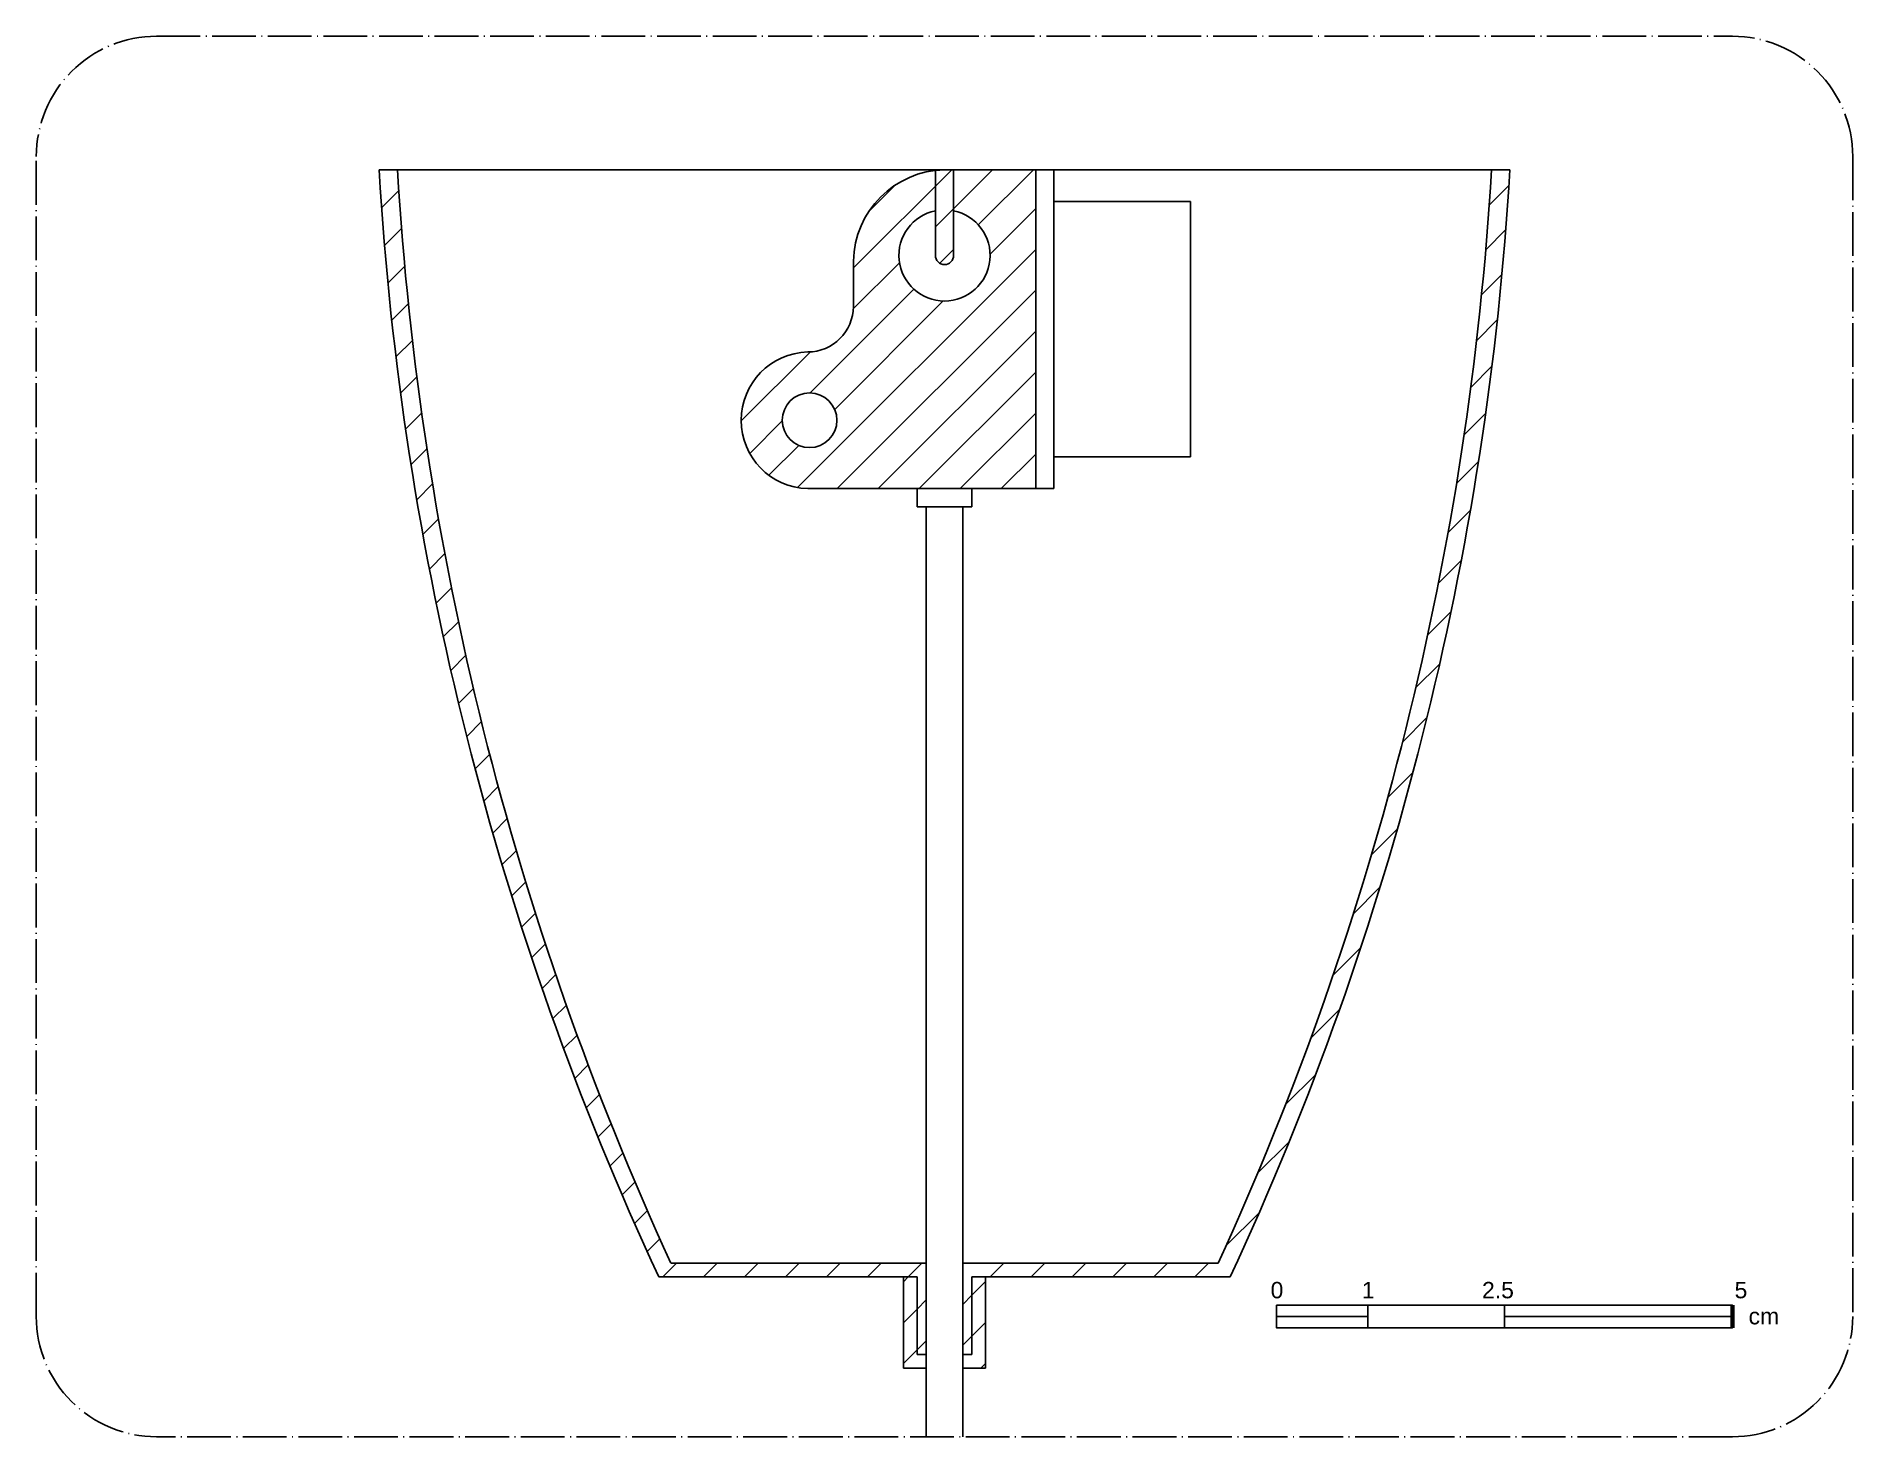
# Model space of a CAD drawing. Header units: millimetres. Extents: x 758 to 5180, y 1629 to 6668.
# Drawn here: x 2559.4 to 2758.6, y 3728.6 to 3882.3 of the extents above; entities that cross this region are included whole.
import ezdxf
from ezdxf.enums import TextEntityAlignment as Align

# ---------------------------------------------------------------- set-up
doc = ezdxf.new("R2010")
doc.units = ezdxf.units.MM
doc.linetypes.add('ACAD_ISO04W100', pattern=[30, 24, -3, 0, -3])
for name, color, linetype in [('A-ANNO-SYMB', 3, 'Continuous'), ('G-ANNO-TEXT', 3, 'Continuous'), ('G-ANNO-TTLB', 3, 'Continuous'), ('IF-DETL', 4, 'Continuous'), ('IF-FURN', 7, 'Continuous'), ('Layer2', 8, 'Continuous'), ('linee sezione', 3, 'ACAD_ISO04W100')]:
    doc.layers.add(name, color=color, linetype=linetype)
doc.styles.add('E-ARIAL', font='arial.ttf')

msp = doc.modelspace()

# ---------------------------------------------------------------- texts
at = {"layer": 'G-ANNO-TEXT', "style": 'E-ARIAL'}
msp.add_text('0', height=1.8, dxfattribs=at).set_placement((2695.46, 3745.58), align=Align.TOP_CENTER)
for s, p in [('1', (2704.76, 3743.78)), ('2.5', (2717.95, 3743.78))]:
    msp.add_text(s, height=1.8, dxfattribs=at).set_placement(p)
for s, p in [('5', (2747.05, 3743.78)), ('cm', (2750.54, 3740.92))]:
    msp.add_text(s, height=1.8, dxfattribs=at).set_placement(p, align=Align.RIGHT)

# ---------------------------------------------------------------- hatches: boundary and pattern name
at = {"layer": 'IF-DETL'}
h = msp.add_hatch(dxfattribs=at)
h.set_pattern_fill('ANSI31', color=256)
h.paths.add_polyline_path([(2655.99, 3746.12), (2655.99, 3737.62), (2656.99, 3737.62), (2656.99, 3747.62), (2628.99, 3747.62, -0.093022), (2598.99, 3867.62), (2596.96, 3867.62, 0.094238), (2627.65, 3746.12)])
h.paths.add_polyline_path([(2690.32, 3746.12, 0.094238), (2721.01, 3867.62), (2718.99, 3867.62, -0.093022), (2688.99, 3747.62), (2660.99, 3747.62), (2660.99, 3737.62), (2661.49, 3737.62), (2661.99, 3737.62), (2661.99, 3746.12)])
h = msp.add_hatch(dxfattribs=at)
h.set_pattern_fill('ANSI31', color=256)
h.paths.add_polyline_path([(2668.99, 3867.62), (2659.99, 3867.62), (2659.99, 3863.11, -9.898979), (2657.99, 3863.11), (2657.99, 3867.55, 0.3735), (2648.99, 3857.6), (2648.99, 3852.62, -0.414214), (2643.99, 3847.62, 0.97318), (2643.99, 3832.62), (2658.99, 3832.62), (2661.99, 3832.62), (2668.99, 3832.62)])
h.paths.add_polyline_path([(2647.19, 3840.12, -1), (2641.19, 3840.12, -1)], flags=16)
h.paths.add_polyline_path([(2659.99, 3867.62), (2658.99, 3867.62, 0.02451), (2657.99, 3867.55), (2657.99, 3858.21, 1), (2659.99, 3858.21)])
h = msp.add_hatch(dxfattribs=at)
h.set_pattern_fill('ANSI31', color=256)
h.paths.add_polyline_path([(2656.99, 3737.62), (2655.99, 3737.62), (2655.99, 3746.12), (2654.49, 3746.12), (2654.49, 3737.62), (2654.49, 3736.12), (2656.99, 3736.12)])
h.paths.add_polyline_path([(2663.49, 3737.62), (2663.49, 3746.12), (2661.99, 3746.12), (2661.99, 3737.62), (2660.99, 3737.62), (2660.99, 3736.12), (2663.49, 3736.12)])

# ---------------------------------------------------------------- linework, layer by layer
at = {"layer": 'A-ANNO-SYMB'}
for p, q in [((2695.42, 3741.78), (2705.42, 3741.78)), ((2720.42, 3741.78), (2745.42, 3741.78))]:
    msp.add_line(p, q, dxfattribs=at)
msp.add_lwpolyline([(2695.42, 3743.03), (2745.42, 3743.03), (2745.42, 3740.53), (2695.42, 3740.53)], close=True, dxfattribs=at)
at = {"layer": 'G-ANNO-TTLB', "const_width": 0.18}
for points in [[(2695.42, 3740.53), (2695.42, 3743.03)], [(2705.42, 3743.03), (2705.42, 3740.53)], [(2720.42, 3743.03), (2720.42, 3740.53)]]:
    msp.add_lwpolyline(points, dxfattribs=at)
at = {"layer": 'G-ANNO-TTLB'}
msp.add_lwpolyline([(2745.42, 3743.03, 0.48, 0.48, 0), (2745.42, 3740.53, 0.48, 0.48, 0)], format="xyseb", dxfattribs=at)
at = {"layer": 'IF-FURN'}
for p, q in [((2596.96, 3867.62), (2598.99, 3867.62)), ((2598.99, 3867.62), (2721.01, 3867.62)), ((2657.99, 3867.62), (2657.99, 3858.21)), ((2659.99, 3858.21), (2659.99, 3867.62)), ((2668.99, 3867.62), (2668.99, 3832.62)), ((2648.99, 3852.62), (2648.99, 3857.6)), ((2648.99, 3852.62), (2648.99, 3852.62)), ((2658.99, 3832.62), (2643.99, 3832.62)), ((2655.99, 3830.62), (2655.99, 3832.62)), ((2668.99, 3832.62), (2658.99, 3832.62)), ((2658.99, 3832.62), (2661.99, 3832.62)), ((2661.99, 3832.62), (2661.99, 3830.62)), ((2661.99, 3830.62), (2655.99, 3830.62)), ((2656.99, 3747.62), (2628.99, 3747.62)), ((2656.99, 3747.62), (2656.99, 3736.12)), ((2660.99, 3747.62), (2688.99, 3747.62)), ((2660.99, 3747.62), (2660.99, 3736.12)), ((2627.65, 3746.12), (2655.99, 3746.12)), ((2655.99, 3746.12), (2652.99, 3746.12)), ((2654.49, 3746.12), (2654.49, 3737.62)), ((2655.99, 3737.62), (2655.99, 3746.12)), ((2661.99, 3746.12), (2661.99, 3737.62)), ((2661.99, 3746.12), (2690.32, 3746.12)), ((2663.49, 3746.12), (2663.49, 3737.62)), ((2654.49, 3737.62), (2654.49, 3736.12)), ((2654.49, 3736.12), (2656.99, 3736.12)), ((2656.99, 3737.62), (2655.99, 3737.62)), ((2661.99, 3737.62), (2660.99, 3737.62)), ((2661.49, 3737.62), (2660.99, 3737.62)), ((2663.49, 3736.12), (2660.99, 3736.12)), ((2663.49, 3737.62), (2663.49, 3736.12))]:
    msp.add_line(p, q, dxfattribs=at)
msp.add_circle((2644.19, 3840.12), 3, dxfattribs=at)
for centre, radius, start, end in [((2931.77, 3887.56), 335.4, 183.4087, 204.9429), ((2933.7, 3887.55), 335.31, 183.4073, 204.6652), ((2659.22, 3857.39), 10.23, 91.2894, 178.8281), ((2384.28, 3887.55), 335.31, 335.3348, 356.5927), ((2386.21, 3887.56), 335.4, 335.0571, 356.5913), ((2658.99, 3858.21), 5, 101.537, 78.463), ((2658.99, 3858.21), 1, 180, 0), ((2643.99, 3852.62), 5, 270, 0), ((2644.19, 3840.12), 7.5, 91.5575, 268.4425)]:
    msp.add_arc(centre, radius, start, end, dxfattribs=at)
at = {"layer": 'Layer2'}
for p, q in [((2670.99, 3867.62), (2670.99, 3832.62)), ((2670.99, 3864.12), (2685.99, 3864.12)), ((2685.99, 3836.12), (2685.99, 3864.12)), ((2670.99, 3836.12), (2685.99, 3836.12)), ((2670.99, 3832.62), (2668.99, 3832.62)), ((2656.99, 3830.62), (2656.99, 3747.62)), ((2660.99, 3830.62), (2660.99, 3747.62)), ((2656.99, 3736.12), (2656.99, 3728.59)), ((2660.99, 3736.12), (2660.99, 3728.59))]:
    msp.add_line(p, q, dxfattribs=at)
at = {"layer": 'linee sezione', "ltscale": 0.2}
msp.add_lwpolyline([(2572.56, 3882.26), (2745.42, 3882.26, -0.414214), (2758.61, 3869.07), (2758.61, 3741.78, -0.414214), (2745.42, 3728.59), (2572.56, 3728.59, -0.414214), (2559.37, 3741.78), (2559.37, 3869.07, -0.414214)], format="xyb", close=True, dxfattribs=at)

msp.set_redraw_order([(e.dxf.handle, doc.entitydb.next_handle()) for e in msp.query("TEXT MTEXT ATTDEF DIMENSION ARC_DIMENSION")])  # texts and dimensions are drawn at this point

doc.saveas('drawing.dxf')
